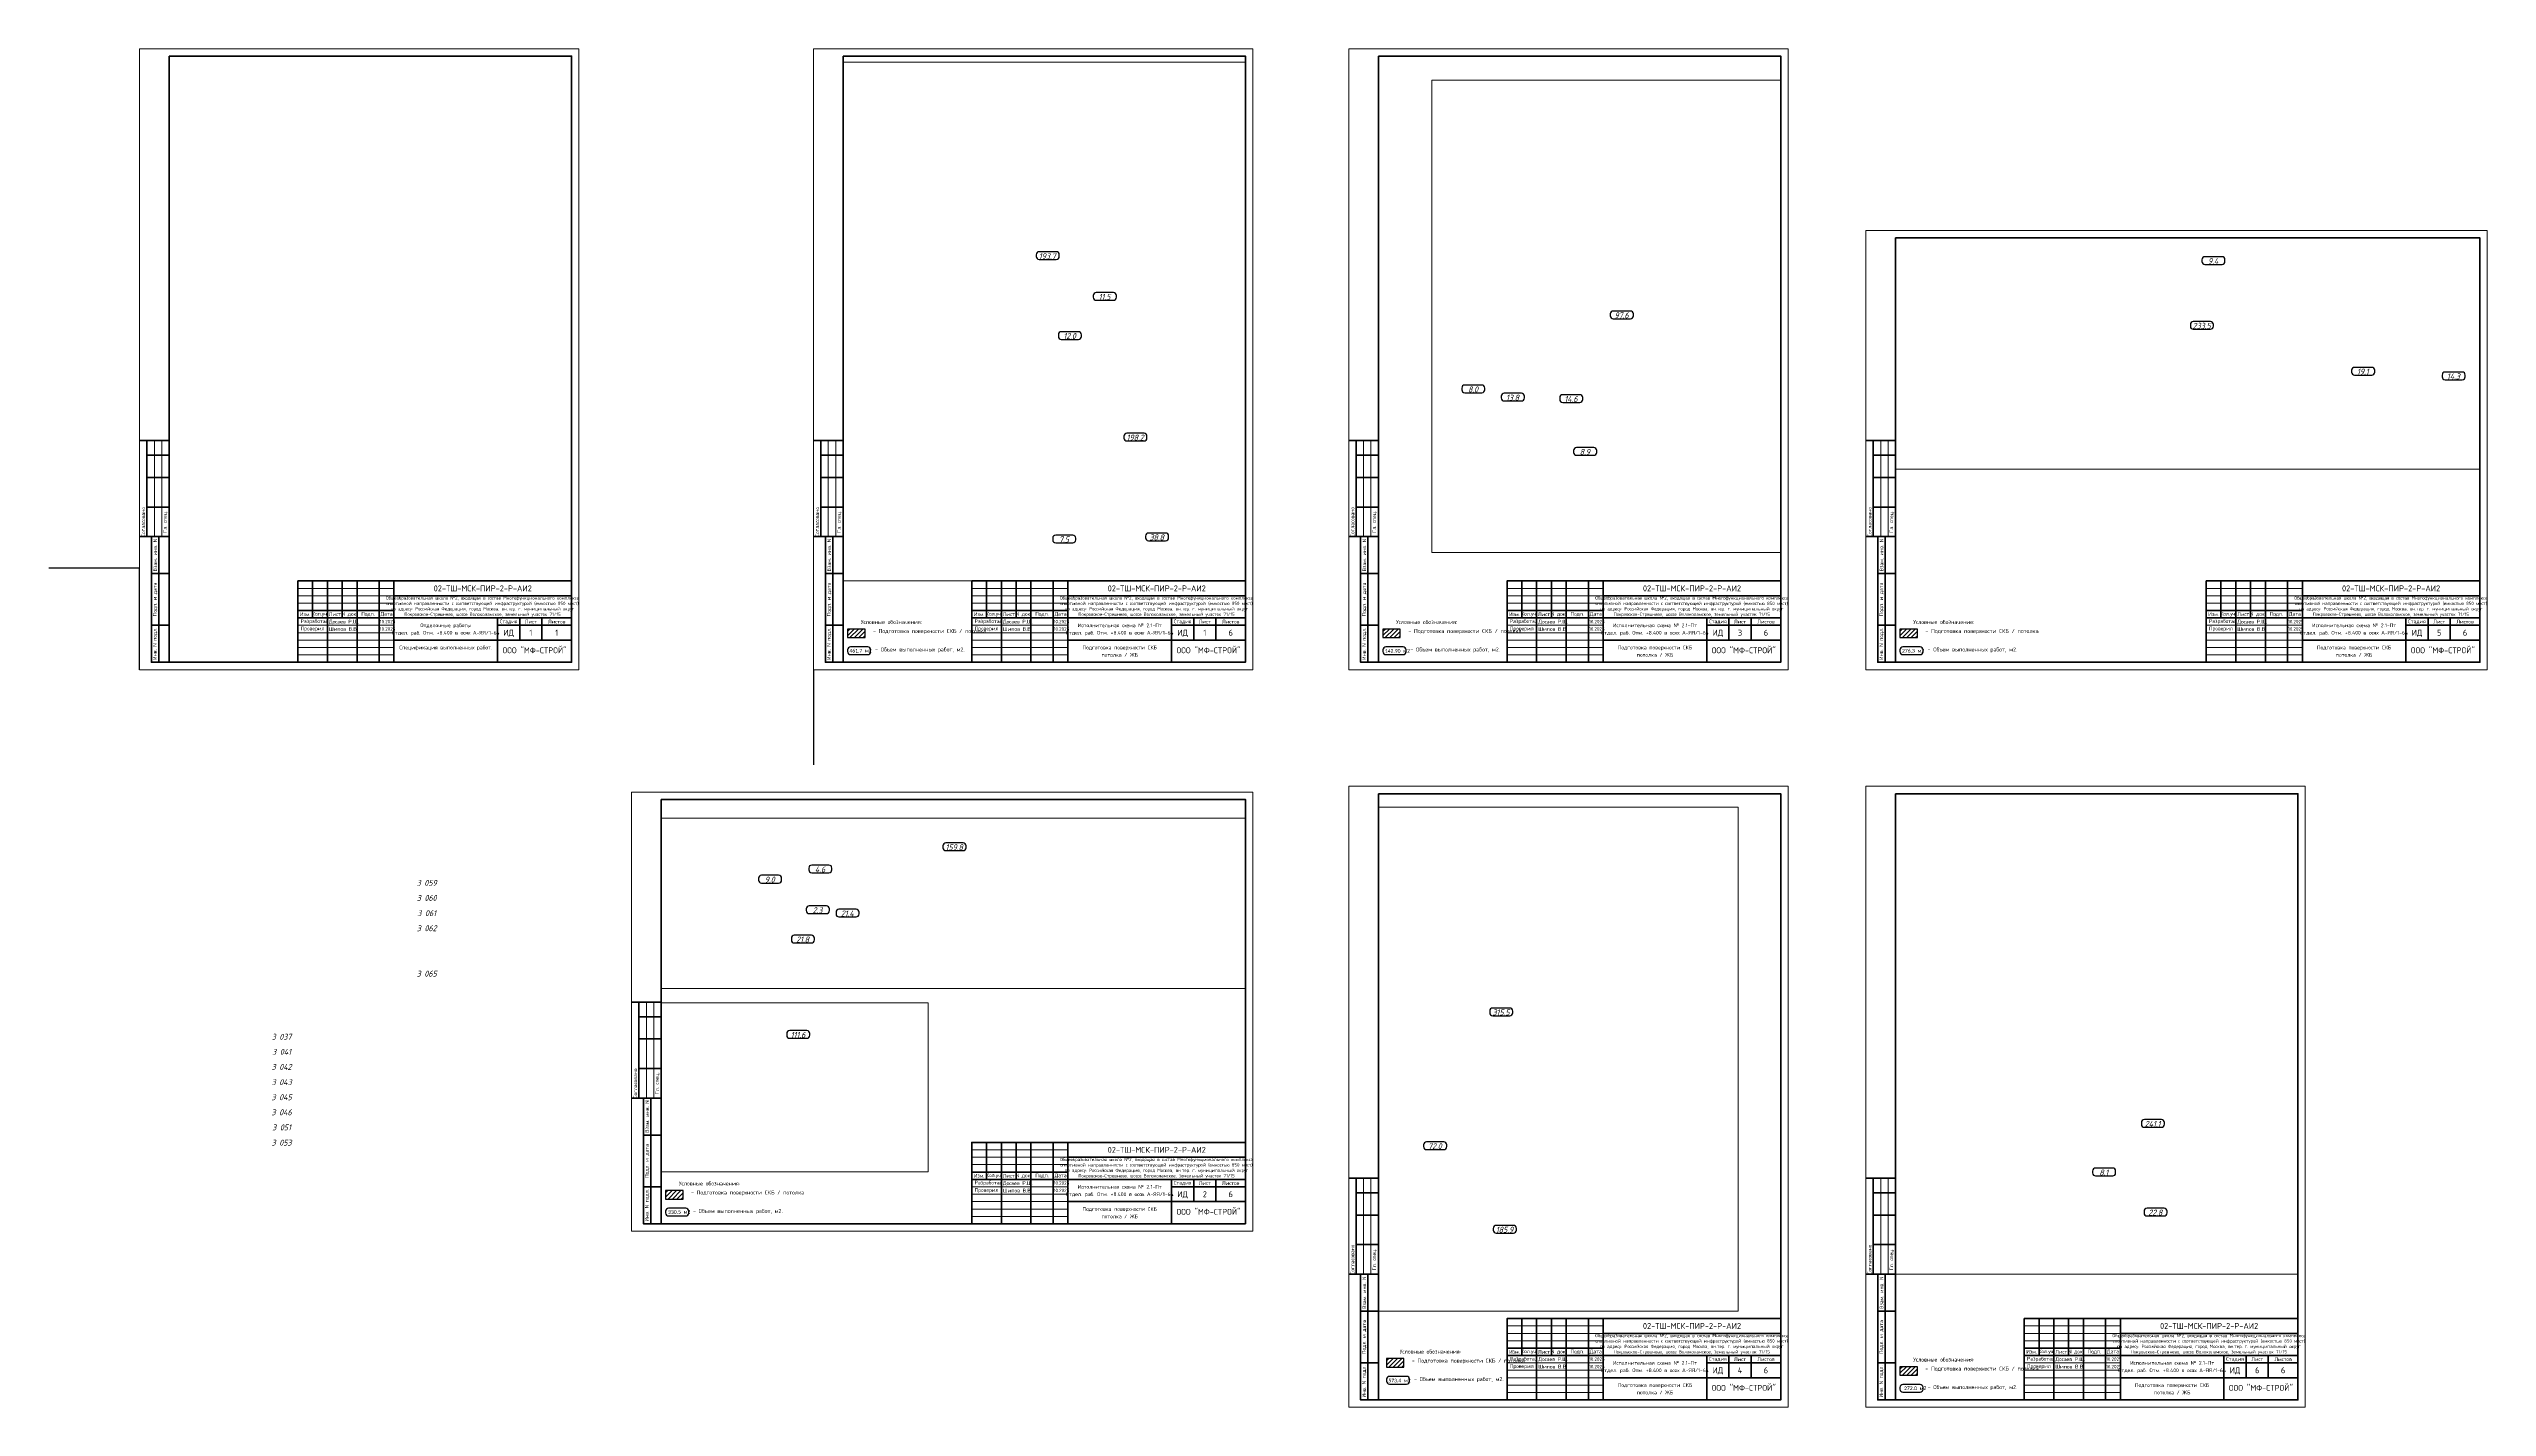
# Paper-space layout '3э' of a CAD drawing. Header units: millimetres. Extents: x -61 to 1587, y 0 to 919.
# The model-space entities are those that its viewports show. They can reach past a viewport. Long polylines and large blocks are cut down to what shows.
import ezdxf
from ezdxf.enums import TextEntityAlignment as Align

# ---------------------------------------------------------------- set-up
doc = ezdxf.new("R2018")
doc.units = ezdxf.units.MM
doc.layers.add('0)ВЭ', color=7, linetype='Continuous', lineweight=15)
doc.layers.add('6.4.1) Окр пт с инж. ПТ2.16', color=3, linetype='Continuous', lineweight=60)
doc.layers.add('Условные обозначения', color=90, linetype='Continuous')
doc.styles.get("Standard").update_dxf_attribs({"font": 'arial.ttf'})
doc.styles.add('СПДС', font='isocpeur.ttf', dxfattribs={"width": 0.9})

# ---------------------------------------------------------------- blocks, each defined once
blk = doc.blocks.new('*U2198')
at = {"lineweight": 0}
blk.add_lwpolyline([(-292, -5), (5, -5), (5, 415), (-292, 415)], close=True, dxfattribs=at)
at = {"color": 0, "linetype": 'Continuous', "lineweight": 50}
blk.add_lwpolyline([(-272, 410), (0, 410), (0, 0), (-272, 0)], close=True, dxfattribs=at)
at = {"lineweight": 35}
for points in [[(-272, 150), (-292, 150)], [(-287, 85), (-287, 150)], [(-272, 140), (-287, 140)], [(-272, 125), (-287, 125)], [(-272, 105), (-287, 105)], [(-272, 85), (-292, 85)], [(-272, 85), (-284, 85), (-284, 0), (-272, 0)], [(-279, 0), (-279, 85)], [(-272, 60), (-284, 60)], [(-175, 55), (-175, 30)], [(-165, 55), (-165, 0)], [(-155, 55), (-155, 30)], [(-145, 55), (-145, 0)], [(-130, 55), (-130, 0)], [(-120, 55), (-120, 0)], [(-185, 35), (-120, 35)], [(-120, 45), (0, 45)], [(-272, 25), (-284, 25)], [(-185, 30), (0, 30)], [(-50, 30), (-50, 0)], [(-50, 25), (0, 25)], [(-35, 30), (-35, 15)], [(-20, 30), (-20, 15)], [(-120, 15), (0, 15)]]:
    blk.add_lwpolyline(points, dxfattribs=at)
at = {"lineweight": 18}
for points in [[(-282, 85), (-282, 150)], [(-277, 85), (-277, 150)], [(-185, 50), (-120, 50)], [(-185, 45), (-120, 45)], [(-185, 40), (-120, 40)], [(-185, 25), (-120, 25)], [(-185, 20), (-120, 20)], [(-185, 15), (-120, 15)], [(-185, 10), (-120, 10)], [(-185, 5), (-120, 5)]]:
    blk.add_lwpolyline(points, dxfattribs=at)
at = {"lineweight": 35}
blk.add_lwpolyline([(-185, 0), (0, 0), (0, 55), (-185, 55)], close=True, dxfattribs=at)
at = {"lineweight": 0}
blk.add_lwpolyline([(0, -5), (5, -5), (5, 0)], dxfattribs=at)
at = {"lineweight": -2, "char_height": 2.5, "attachment_point": 5, "rotation": 90, "style": 'СПДС'}
for s, insert, width in [('Согласовано', (-289.5, 95), 19.991), ('Гл. спец.', (-274.5, 95), 19.991), ('Взам. инв. N', (-281.5, 72.5), 24.991), ('Подл. и дата', (-281.5, 42.5), 34.991), ('Инв. N подл.', (-281.5, 12.5), 24.991)]:
    blk.add_mtext(s, dxfattribs=dict(at, insert=insert, width=width))
at = {"lineweight": -2, "char_height": 2.5, "style": 'СПДС'}
for s, insert, width, attachment_point in [('Изм.', (-180, 32.5), 10, 5), ('Кол.уч.', (-170, 32.5), 10, 5), ('Лист', (-160, 32.5), 10, 5), ('N док.', (-150, 32.5), 10, 5), ('Подп.', (-137.5, 32.5), 15, 5), ('Дата', (-125, 32.5), 10, 5), ('Разработал', (-183.1, 27.5), 17.953, 4), ('Проверил', (-183.1, 22.5), 17.953, 4), ('Стадия', (-42.5, 27.5), 15, 5), ('Лист', (-27.5, 27.5), 15, 5), ('Листов', (-10, 27.5), 20, 5)]:
    blk.add_mtext(s, dxfattribs=dict(at, insert=insert, width=width, attachment_point=attachment_point))
at = {"insert": (-119.3, 44.6), "char_height": 2.2, "attachment_point": 1, "style": 'СПДС'}
blk.add_mtext_dynamic_manual_height_columns('\\pxqc;Общеобразовательная школа №2, входящая в состав Многофункционального комплекса спортивной направленности с соответствующей инфраструктурой (емкостью 850 мест) \\Pпо адресу: Российская Федерация, город Москва, вн.тер. г. муниципальный округ Покровское-Стрешнево, шоссе Волоколамское, земельный участок 71/15', width=118.293, gutter_width=0, heights=[15.2], dxfattribs=at)
at = {"lineweight": 30, "width": 0.9, "flags": 104}
blk.add_attdef('ШАПКА', text='', height=3, dxfattribs=at).set_placement((-135, 281), align=Align.MIDDLE_CENTER)
at = {"style": 'СПДС'}
for tag, height, p in [('ШИФР_ПРОЕКТА', 4, (-60, 50)), ('НАИМЕНОВАНИЕ_ОБЪЕКТА2', 2.5, (-85, 20)), ('НАИМЕНОВАНИЕ_ОБЪЕКТА', 2.5, (-85, 25)), ('СТАДИЯ', 4, (-42.5, 20)), ('ЛИСТ_первый', 4, (-27.5, 20)), ('ЛИСТОВ', 4, (-10, 20)), ('НАИМЕНОВАНИЕ_ЧЕРТЕЖА2', 2.5, (-85, 5)), ('НАИМЕНОВАНИЕ_ЧЕРТЕЖА1', 2.5, (-85, 10)), ('ОРГАНИЗАЦИЯ_РАЗРАБОТЧИК1', 4, (-25, 8.1))]:
    blk.add_attdef(tag, text='', height=height, dxfattribs=at).set_placement(p, align=Align.MIDDLE_CENTER)
for tag, p in [('РАЗРАБОТЧИК', (-164, 27.5)), ('РУК.ГРУППЫ', (-164, 22.5))]:
    blk.add_attdef(tag, text='', height=2.5, dxfattribs=at).set_placement(p, align=Align.MIDDLE_LEFT)
at = {"style": 'СПДС', "width": 0.9}
for p in [(-129.6, 26.4), (-129.6, 21.4)]:
    blk.add_attdef('ДАТА', p, '', height=2.3, dxfattribs=at)
blk = doc.blocks.new('*U2202')
at = {"lineweight": 0}
blk.add_lwpolyline([(-415, -5), (5, -5), (5, 292), (-415, 292)], close=True, dxfattribs=at)
at = {"color": 0, "linetype": 'Continuous', "lineweight": 50}
blk.add_lwpolyline([(-395, 287), (0, 287), (0, 0), (-395, 0)], close=True, dxfattribs=at)
at = {"lineweight": 35}
for points in [[(-395, 150), (-415, 150)], [(-410, 85), (-410, 150)], [(-395, 140), (-410, 140)], [(-395, 125), (-410, 125)], [(-395, 105), (-410, 105)], [(-395, 85), (-415, 85)], [(-395, 85), (-407, 85), (-407, 0), (-395, 0)], [(-402, 0), (-402, 85)], [(-395, 60), (-407, 60)], [(-175, 55), (-175, 30)], [(-165, 55), (-165, 0)], [(-155, 55), (-155, 30)], [(-145, 55), (-145, 0)], [(-130, 55), (-130, 0)], [(-120, 55), (-120, 0)], [(-185, 35), (-120, 35)], [(-120, 45), (0, 45)], [(-395, 25), (-407, 25)], [(-185, 30), (0, 30)], [(-50, 30), (-50, 0)], [(-50, 25), (0, 25)], [(-35, 30), (-35, 15)], [(-20, 30), (-20, 15)], [(-120, 15), (0, 15)]]:
    blk.add_lwpolyline(points, dxfattribs=at)
at = {"lineweight": 18}
for points in [[(-405, 85), (-405, 150)], [(-400, 85), (-400, 150)], [(-185, 50), (-120, 50)], [(-185, 45), (-120, 45)], [(-185, 40), (-120, 40)], [(-185, 25), (-120, 25)], [(-185, 20), (-120, 20)], [(-185, 15), (-120, 15)], [(-185, 10), (-120, 10)], [(-185, 5), (-120, 5)]]:
    blk.add_lwpolyline(points, dxfattribs=at)
at = {"lineweight": 35}
blk.add_lwpolyline([(-185, 0), (0, 0), (0, 55), (-185, 55)], close=True, dxfattribs=at)
at = {"lineweight": 0}
blk.add_lwpolyline([(0, -5), (5, -5), (5, 0)], dxfattribs=at)
at = {"lineweight": -2, "char_height": 2.5, "attachment_point": 5, "rotation": 90, "style": 'СПДС'}
for s, insert, width in [('Согласовано', (-412.5, 95), 19.991), ('Гл. спец.', (-397.5, 95), 19.991), ('Взам. инв. N', (-404.5, 72.5), 24.991), ('Подл. и дата', (-404.5, 42.5), 34.991), ('Инв. N подл.', (-404.5, 12.5), 24.991)]:
    blk.add_mtext(s, dxfattribs=dict(at, insert=insert, width=width))
at = {"lineweight": -2, "char_height": 2.5, "style": 'СПДС'}
for s, insert, width, attachment_point in [('Изм.', (-180, 32.5), 10, 5), ('Кол.уч.', (-170, 32.5), 10, 5), ('Лист', (-160, 32.5), 10, 5), ('N док.', (-150, 32.5), 10, 5), ('Подп.', (-137.5, 32.5), 15, 5), ('Дата', (-125, 32.5), 10, 5), ('Разработал', (-183.1, 27.5), 17.953, 4), ('Проверил', (-183.1, 22.5), 17.953, 4), ('Стадия', (-42.5, 27.5), 15, 5), ('Лист', (-27.5, 27.5), 15, 5), ('Листов', (-10, 27.5), 20, 5)]:
    blk.add_mtext(s, dxfattribs=dict(at, insert=insert, width=width, attachment_point=attachment_point))
at = {"insert": (-119.3, 44.6), "char_height": 2.2, "attachment_point": 1, "style": 'СПДС'}
blk.add_mtext_dynamic_manual_height_columns('\\pxqc;Общеобразовательная школа №2, входящая в состав Многофункционального комплекса спортивной направленности с соответствующей инфраструктурой (емкостью 850 мест) \\Pпо адресу: Российская Федерация, город Москва, вн.тер. г. муниципальный округ Покровское-Стрешнево, шоссе Волоколамское, земельный участок 71/15', width=118.293, gutter_width=0, heights=[15.2], dxfattribs=at)
at = {"lineweight": 30, "width": 0.9, "flags": 104}
blk.add_attdef('ШАПКА', text='', height=3, dxfattribs=at).set_placement((-135, 281), align=Align.MIDDLE_CENTER)
at = {"style": 'СПДС'}
for tag, height, p in [('ШИФР_ПРОЕКТА', 4, (-60, 50)), ('НАИМЕНОВАНИЕ_ОБЪЕКТА2', 2.5, (-85, 20)), ('НАИМЕНОВАНИЕ_ОБЪЕКТА', 2.5, (-85, 25)), ('СТАДИЯ', 4, (-42.5, 20)), ('ЛИСТ_первый', 4, (-27.5, 20)), ('ЛИСТОВ', 4, (-10, 20)), ('НАИМЕНОВАНИЕ_ЧЕРТЕЖА2', 2.5, (-85, 5)), ('НАИМЕНОВАНИЕ_ЧЕРТЕЖА1', 2.5, (-85, 10)), ('ОРГАНИЗАЦИЯ_РАЗРАБОТЧИК1', 4, (-25, 8.1))]:
    blk.add_attdef(tag, text='', height=height, dxfattribs=at).set_placement(p, align=Align.MIDDLE_CENTER)
for tag, p in [('РАЗРАБОТЧИК', (-164, 27.5)), ('РУК.ГРУППЫ', (-164, 22.5))]:
    blk.add_attdef(tag, text='', height=2.5, dxfattribs=at).set_placement(p, align=Align.MIDDLE_LEFT)
at = {"style": 'СПДС', "width": 0.9}
for p in [(-129.6, 26.4), (-129.6, 21.4)]:
    blk.add_attdef('ДАТА', p, '', height=2.3, dxfattribs=at)

msp = doc.modelspace()

# ---------------------------------------------------------------- hatches: boundary and pattern name
at = {"layer": '6.4.1) Окр пт с инж. ПТ2.16'}
h = msp.add_hatch(dxfattribs=at)
h.set_pattern_fill('ANSI31', color=256, scale=111)
h.paths.add_polyline_path([(312126.7074, -19332.4142), (312195.7074, -19332.4142), (312195.7074, -19338.4142), (312126.7074, -19338.4142)], flags=17)

psp = doc.layouts.new('3э')

# ---------------------------------------------------------------- hatches: boundary and pattern name
h = psp.add_hatch()
h.set_pattern_fill('ANSI31', color=5, scale=0.655551)
h.set_pattern_definition([(45, (-436.9129, 265.7291), (-1.471754, 1.471754), [])])
h.paths.add_polyline_path([(478.6, 526.3), (478.6, 520.6), (490.4, 520.6), (490.4, 526.3)])
h = psp.add_hatch()
h.set_pattern_fill('ANSI31', color=5, scale=0.655551)
h.set_pattern_definition([(45, (-75.035, 265.7291), (-1.471754, 1.471754), [])])
h.paths.add_polyline_path([(840.5, 526.3), (840.5, 520.6), (852.2, 520.6), (852.2, 526.3)])
h = psp.add_hatch()
h.set_pattern_fill('ANSI31', color=5, scale=0.655551)
h.set_pattern_definition([(45, (274.5055, 265.7291), (-1.471754, 1.471754), [])])
h.paths.add_polyline_path([(1190, 526.3), (1190, 520.6), (1201.8, 520.6), (1201.8, 526.3)])
h = psp.add_hatch()
h.set_pattern_fill('ANSI31', color=5, scale=0.655551)
h.set_pattern_definition([(45, (-559.9129, -114.0527), (-1.471754, 1.471754), [])])
h.paths.add_polyline_path([(355.6, 146.6), (355.6, 140.8), (367.4, 140.8), (367.4, 146.6)])
h = psp.add_hatch()
h.set_pattern_fill('ANSI31', color=5, scale=0.655551)
h.set_pattern_definition([(45, (-72.5985, -227.7496), (-1.471754, 1.471754), [])])
h.paths.add_polyline_path([(842.9, 32.9), (842.9, 27.1), (854.7, 27.1), (854.7, 32.9)])
h = psp.add_hatch()
h.set_pattern_fill('ANSI31', color=5, scale=0.655551)
h.set_pattern_definition([(45, (274.5055, -233.1808), (-1.471754, 1.471754), [])])
h.paths.add_polyline_path([(1190, 27.4), (1190, 21.7), (1201.8, 21.7), (1201.8, 27.4)])

# ---------------------------------------------------------------- linework, layer by layer
at = {"color": 1, "lineweight": 30}
for points in [[(608.1, 776.4), (619.7, 776.4, 0.414214), (621.7, 778.4), (621.7, 779.6, 0.414214), (619.7, 781.6), (608.1, 781.6, 0.414214), (606.1, 779.6), (606.1, 778.4, 0.414214)], [(1396.1, 773), (1407.7, 773, 0.414214), (1409.7, 775), (1409.7, 776.2, 0.414214), (1407.7, 778.2), (1396.1, 778.2, 0.414214), (1394.1, 776.2), (1394.1, 775, 0.414214)], [(646.7, 748.8), (658.3, 748.8, 0.414214), (660.3, 750.8), (660.3, 752, 0.414214), (658.3, 754), (646.7, 754, 0.414214), (644.7, 752), (644.7, 750.8, 0.414214)], [(623.1, 722.3), (634.7, 722.3, 0.414214), (636.7, 724.3), (636.7, 725.5, 0.414214), (634.7, 727.5), (623.1, 727.5, 0.414214), (621.1, 725.5), (621.1, 724.3, 0.414214)], [(996.2, 736.3), (1007.8, 736.3, 0.414214), (1009.8, 738.3), (1009.8, 739.5, 0.414214), (1007.8, 741.5), (996.2, 741.5, 0.414214), (994.2, 739.5), (994.2, 738.3, 0.414214)], [(1388.3, 729.2), (1399.9, 729.2, 0.414214), (1401.9, 731.2), (1401.9, 732.4, 0.414214), (1399.9, 734.4), (1388.3, 734.4, 0.414214), (1386.3, 732.4), (1386.3, 731.2, 0.414214)], [(1497.3, 698.2), (1508.9, 698.2, 0.414214), (1510.9, 700.2), (1510.9, 701.4, 0.414214), (1508.9, 703.4), (1497.3, 703.4, 0.414214), (1495.3, 701.4), (1495.3, 700.2, 0.414214)], [(1558.5, 695), (1570.1, 695, 0.414214), (1572.1, 697), (1572.1, 698.2, 0.414214), (1570.1, 700.2), (1558.5, 700.2, 0.414214), (1556.5, 698.2), (1556.5, 697, 0.414214)], [(895.8, 686.2), (907.4, 686.2, 0.414214), (909.4, 688.2), (909.4, 689.4, 0.414214), (907.4, 691.4), (895.8, 691.4, 0.414214), (893.8, 689.4), (893.8, 688.2, 0.414214)], [(922.5, 680.7), (934.1, 680.7, 0.414214), (936.1, 682.7), (936.1, 683.9, 0.414214), (934.1, 685.9), (922.5, 685.9, 0.414214), (920.5, 683.9), (920.5, 682.7, 0.414214)], [(962, 679.7), (973.6, 679.7, 0.414214), (975.6, 681.7), (975.6, 682.9, 0.414214), (973.6, 684.9), (962, 684.9, 0.414214), (960, 682.9), (960, 681.7, 0.414214)], [(667.4, 653.6), (679, 653.6, 0.414214), (681, 655.6), (681, 656.8, 0.414214), (679, 658.8), (667.4, 658.8, 0.414214), (665.4, 656.8), (665.4, 655.6, 0.414214)], [(971.4, 643.9), (983, 643.9, 0.414214), (985, 645.9), (985, 647.1, 0.414214), (983, 649.1), (971.4, 649.1, 0.414214), (969.4, 647.1), (969.4, 645.9, 0.414214)], [(619.3, 584.7), (630.9, 584.7, 0.414214), (632.9, 586.7), (632.9, 587.9, 0.414214), (630.9, 589.9), (619.3, 589.9, 0.414214), (617.3, 587.9), (617.3, 586.7, 0.414214)], [(682, 586.1), (693.6, 586.1, 0.414214), (695.6, 588.1), (695.6, 589.3, 0.414214), (693.6, 591.3), (682, 591.3, 0.414214), (680, 589.3), (680, 588.1, 0.414214)], [(480.6, 509.1), (492.2, 509.1, 0.414214), (494.2, 511.1), (494.2, 512.3, 0.414214), (492.2, 514.3), (480.6, 514.3, 0.414214), (478.6, 512.3), (478.6, 511.1, 0.414214)], [(842.5, 509.1), (854.1, 509.1, 0.414214), (856.1, 511.1), (856.1, 512.3, 0.414214), (854.1, 514.3), (842.5, 514.3, 0.414214), (840.5, 512.3), (840.5, 511.1, 0.414214)], [(1192, 509.1), (1203.6, 509.1, 0.414214), (1205.6, 511.1), (1205.6, 512.3, 0.414214), (1203.6, 514.3), (1192, 514.3, 0.414214), (1190, 512.3), (1190, 511.1, 0.414214)], [(545.1, 376.5), (556.7, 376.5, 0.414214), (558.7, 378.5), (558.7, 379.7, 0.414214), (556.7, 381.7), (545.1, 381.7, 0.414214), (543.1, 379.7), (543.1, 378.5, 0.414214)], [(454.4, 361.5), (466, 361.5, 0.414214), (468, 363.5), (468, 364.7, 0.414214), (466, 366.7), (454.4, 366.7, 0.414214), (452.4, 364.7), (452.4, 363.5, 0.414214)], [(420.4, 354.6), (432, 354.6, 0.414214), (434, 356.6), (434, 357.8, 0.414214), (432, 359.8), (420.4, 359.8, 0.414214), (418.4, 357.8), (418.4, 356.6, 0.414214)], [(452.7, 333.9), (464.3, 333.9, 0.414214), (466.3, 335.9), (466.3, 337.1, 0.414214), (464.3, 339.1), (452.7, 339.1, 0.414214), (450.7, 337.1), (450.7, 335.9, 0.414214)], [(472.8, 331.7), (484.4, 331.7, 0.414214), (486.4, 333.7), (486.4, 334.9, 0.414214), (484.4, 336.9), (472.8, 336.9, 0.414214), (470.8, 334.9), (470.8, 333.7, 0.414214)], [(442.6, 314.1), (454.2, 314.1, 0.414214), (456.2, 316.1), (456.2, 317.3, 0.414214), (454.2, 319.3), (442.6, 319.3, 0.414214), (440.6, 317.3), (440.6, 316.1, 0.414214)], [(914.7, 264.8), (926.3, 264.8, 0.414214), (928.3, 266.8), (928.3, 268, 0.414214), (926.3, 270), (914.7, 270, 0.414214), (912.7, 268), (912.7, 266.8, 0.414214)], [(439.5, 249.6), (451.1, 249.6, 0.414214), (453.1, 251.6), (453.1, 252.8, 0.414214), (451.1, 254.8), (439.5, 254.8, 0.414214), (437.5, 252.8), (437.5, 251.6, 0.414214)], [(1355.2, 189.4), (1366.8, 189.4, 0.414214), (1368.8, 191.4), (1368.8, 192.6, 0.414214), (1366.8, 194.6), (1355.2, 194.6, 0.414214), (1353.2, 192.6), (1353.2, 191.4, 0.414214)], [(870, 174.3), (881.6, 174.3, 0.414214), (883.6, 176.3), (883.6, 177.5, 0.414214), (881.6, 179.5), (870, 179.5, 0.414214), (868, 177.5), (868, 176.3, 0.414214)], [(1322.2, 156.5), (1333.8, 156.5, 0.414214), (1335.8, 158.5), (1335.8, 159.8, 0.414214), (1333.8, 161.8), (1322.2, 161.8, 0.414214), (1320.2, 159.8), (1320.2, 158.5, 0.414214)], [(357.6, 129.4), (369.2, 129.4, 0.414214), (371.2, 131.4), (371.2, 132.6, 0.414214), (369.2, 134.6), (357.6, 134.6, 0.414214), (355.6, 132.6), (355.6, 131.4, 0.414214)], [(1357, 129.4), (1368.6, 129.4, 0.414214), (1370.6, 131.4), (1370.6, 132.6, 0.414214), (1368.6, 134.6), (1357, 134.6, 0.414214), (1355, 132.6), (1355, 131.4, 0.414214)], [(917.1, 117.8), (928.7, 117.8, 0.414214), (930.7, 119.8), (930.7, 121, 0.414214), (928.7, 123), (917.1, 123, 0.414214), (915.1, 121), (915.1, 119.8, 0.414214)], [(844.9, 15.7), (856.5, 15.7, 0.414214), (858.5, 17.7), (858.5, 18.9, 0.414214), (856.5, 20.9), (844.9, 20.9, 0.414214), (842.9, 18.9), (842.9, 17.7, 0.414214)], [(1192, 10.2), (1203.6, 10.2, 0.414214), (1205.6, 12.2), (1205.6, 13.4, 0.414214), (1203.6, 15.4), (1192, 15.4, 0.414214), (1190, 13.4), (1190, 12.2, 0.414214)]]:
    psp.add_lwpolyline(points, format="xyb", close=True, dxfattribs=at)
for points in [[(0, 498.9), (0, 567.5), (-61.4, 567.5)], [(455.6, 498.9), (455.6, 434.6)]]:
    psp.add_lwpolyline(points)
at = {"layer": 'Условные обозначения', "color": 18, "true_color": 0x000000}
for points in [[(478.6, 520.6), (490.4, 520.6), (490.4, 526.3), (478.6, 526.3)], [(840.5, 520.6), (852.2, 520.6), (852.2, 526.3), (840.5, 526.3)], [(1190, 520.6), (1201.8, 520.6), (1201.8, 526.3), (1190, 526.3)], [(355.6, 140.8), (367.4, 140.8), (367.4, 146.6), (355.6, 146.6)], [(842.9, 27.1), (854.7, 27.1), (854.7, 32.9), (842.9, 32.9)], [(1190, 21.7), (1201.8, 21.7), (1201.8, 27.4), (1190, 27.4)]]:
    psp.add_lwpolyline(points, close=True, dxfattribs=at)

# ---------------------------------------------------------------- block references
ref = psp.add_blockref('*U2198', (292, 503.9))
ref.add_attrib('СТАДИЯ', 'ИД', dxfattribs={"height": 4, "style": 'СПДС'}).set_placement((249.5, 523.9), align=Align.MIDDLE_CENTER)
ref.add_attrib('ЛИСТ_первый', '1', dxfattribs={"height": 4, "style": 'СПДС'}).set_placement((264.5, 523.9), align=Align.MIDDLE_CENTER)
ref.add_attrib('ЛИСТОВ', '1', dxfattribs={"height": 4, "style": 'СПДС'}).set_placement((282, 523.9), align=Align.MIDDLE_CENTER)
ref.add_attrib('ШИФР_ПРОЕКТА', '02-ТШ-МСК-ПИР-2-Р-АИ2', dxfattribs={"height": 4, "style": 'СПДС'}).set_placement((232, 553.9), align=Align.MIDDLE_CENTER)
ref.add_attrib('НАИМЕНОВАНИЕ_ОБЪЕКТА', 'Отделочные работы', dxfattribs={"height": 2.5, "style": 'СПДС'}).set_placement((207, 528.9), align=Align.MIDDLE_CENTER)
ref.add_attrib('НАИМЕНОВАНИЕ_ОБЪЕКТА2', 'Отдел. раб. Отм. +8.400 в осях А-ЯЯ/1-64', dxfattribs={"height": 2.5, "style": 'СПДС'}).set_placement((207, 523.9), align=Align.MIDDLE_CENTER)
ref.add_attrib('НАИМЕНОВАНИЕ_ЧЕРТЕЖА1', 'Спецификация выполненных работ.', dxfattribs={"height": 2.5, "style": 'СПДС'}).set_placement((207, 513.9), align=Align.MIDDLE_CENTER)
ref.add_attrib('ОРГАНИЗАЦИЯ_РАЗРАБОТЧИК1', 'ООО "МФ-СТРОЙ"', dxfattribs={"height": 4, "style": 'СПДС'}).set_placement((267, 512), align=Align.MIDDLE_CENTER)
ref.add_attrib('РАЗРАБОТЧИК', 'Досаев Р.Ш.', dxfattribs={"height": 2.5, "style": 'СПДС'}).set_placement((128, 531.4), align=Align.MIDDLE_LEFT)
ref.add_attrib('РУК.ГРУППЫ', 'Шипов В.В.', dxfattribs={"height": 2.5, "style": 'СПДС'}).set_placement((128, 526.4), align=Align.MIDDLE_LEFT)
ref.add_attrib('ДАТА', '10.2025', (162.4, 530.3), dxfattribs={"height": 2.3, "style": 'СПДС', "width": 0.9})
ref.add_attrib('ДАТА', '10.2025', (162.4, 525.3), dxfattribs={"height": 2.3, "style": 'СПДС', "width": 0.9})
lines = psp.add_mtext('\\W0.9000;', dxfattribs={"insert": (228.6, 779.1), "char_height": 68.8, "attachment_point": 1})
ref.add_attrib('ШАПКА', '', (228.6, 779.1), dxfattribs={"flags": 104}).embed_mtext(lines)
ref = psp.add_blockref('*U2198', (747.6, 503.9))
ref.add_attrib('СТАДИЯ', 'ИД', dxfattribs={"height": 4, "style": 'СПДС'}).set_placement((705.1, 523.9), align=Align.MIDDLE_CENTER)
ref.add_attrib('ЛИСТ_первый', '1', dxfattribs={"height": 4, "style": 'СПДС'}).set_placement((720.1, 523.9), align=Align.MIDDLE_CENTER)
ref.add_attrib('ЛИСТОВ', '6', dxfattribs={"height": 4, "style": 'СПДС'}).set_placement((737.6, 523.9), align=Align.MIDDLE_CENTER)
ref.add_attrib('ШИФР_ПРОЕКТА', '02-ТШ-МСК-ПИР-2-Р-АИ2', dxfattribs={"height": 4, "style": 'СПДС'}).set_placement((687.6, 553.9), align=Align.MIDDLE_CENTER)
ref.add_attrib('НАИМЕНОВАНИЕ_ОБЪЕКТА', 'Исполнительная схема № 2.1-Пт', dxfattribs={"height": 2.5, "style": 'СПДС'}).set_placement((662.6, 528.9), align=Align.MIDDLE_CENTER)
ref.add_attrib('НАИМЕНОВАНИЕ_ОБЪЕКТА2', 'Отдел. раб. Отм. +8.400 в осях А-ЯЯ/1-64', dxfattribs={"height": 2.5, "style": 'СПДС'}).set_placement((662.6, 523.9), align=Align.MIDDLE_CENTER)
ref.add_attrib('НАИМЕНОВАНИЕ_ЧЕРТЕЖА1', 'Подготовка поверхности СКБ', dxfattribs={"height": 2.5, "style": 'СПДС'}).set_placement((662.6, 513.9), align=Align.MIDDLE_CENTER)
ref.add_attrib('НАИМЕНОВАНИЕ_ЧЕРТЕЖА2', 'потолка / ЖБ', dxfattribs={"height": 2.5, "style": 'СПДС'}).set_placement((662.6, 508.9), align=Align.MIDDLE_CENTER)
ref.add_attrib('ОРГАНИЗАЦИЯ_РАЗРАБОТЧИК1', 'ООО "МФ-СТРОЙ"', dxfattribs={"height": 4, "style": 'СПДС'}).set_placement((722.6, 512), align=Align.MIDDLE_CENTER)
ref.add_attrib('РАЗРАБОТЧИК', 'Досаев Р.Ш.', dxfattribs={"height": 2.5, "style": 'СПДС'}).set_placement((583.6, 531.4), align=Align.MIDDLE_LEFT)
ref.add_attrib('РУК.ГРУППЫ', 'Шипов В.В.', dxfattribs={"height": 2.5, "style": 'СПДС'}).set_placement((583.6, 526.4), align=Align.MIDDLE_LEFT)
ref.add_attrib('ДАТА', '10.2025', (617.9, 530.3), dxfattribs={"height": 2.3, "style": 'СПДС', "width": 0.9})
ref.add_attrib('ДАТА', '10.2025', (617.9, 525.3), dxfattribs={"height": 2.3, "style": 'СПДС', "width": 0.9})
lines = psp.add_mtext('\\W0.9000;', dxfattribs={"insert": (684.2, 779.1), "char_height": 68.8, "attachment_point": 1})
ref.add_attrib('ШАПКА', '', (684.2, 779.1), dxfattribs={"flags": 104}).embed_mtext(lines)
ref = psp.add_blockref('*U2198', (1109.4, 503.9))
ref.add_attrib('СТАДИЯ', 'ИД', dxfattribs={"height": 4, "style": 'СПДС'}).set_placement((1066.9, 523.9), align=Align.MIDDLE_CENTER)
ref.add_attrib('ЛИСТ_первый', '3', dxfattribs={"height": 4, "style": 'СПДС'}).set_placement((1081.9, 523.9), align=Align.MIDDLE_CENTER)
ref.add_attrib('ЛИСТОВ', '6', dxfattribs={"height": 4, "style": 'СПДС'}).set_placement((1099.4, 523.9), align=Align.MIDDLE_CENTER)
ref.add_attrib('ШИФР_ПРОЕКТА', '02-ТШ-МСК-ПИР-2-Р-АИ2', dxfattribs={"height": 4, "style": 'СПДС'}).set_placement((1049.4, 553.9), align=Align.MIDDLE_CENTER)
ref.add_attrib('НАИМЕНОВАНИЕ_ОБЪЕКТА', 'Исполнительная схема № 2.1-Пт', dxfattribs={"height": 2.5, "style": 'СПДС'}).set_placement((1024.4, 528.9), align=Align.MIDDLE_CENTER)
ref.add_attrib('НАИМЕНОВАНИЕ_ОБЪЕКТА2', 'Отдел. раб. Отм. +8.400 в осях А-ЯЯ/1-64', dxfattribs={"height": 2.5, "style": 'СПДС'}).set_placement((1024.4, 523.9), align=Align.MIDDLE_CENTER)
ref.add_attrib('НАИМЕНОВАНИЕ_ЧЕРТЕЖА1', 'Подготовка поверхности СКБ', dxfattribs={"height": 2.5, "style": 'СПДС'}).set_placement((1024.4, 513.9), align=Align.MIDDLE_CENTER)
ref.add_attrib('НАИМЕНОВАНИЕ_ЧЕРТЕЖА2', 'потолка / ЖБ', dxfattribs={"height": 2.5, "style": 'СПДС'}).set_placement((1024.4, 508.9), align=Align.MIDDLE_CENTER)
ref.add_attrib('ОРГАНИЗАЦИЯ_РАЗРАБОТЧИК1', 'ООО "МФ-СТРОЙ"', dxfattribs={"height": 4, "style": 'СПДС'}).set_placement((1084.4, 512), align=Align.MIDDLE_CENTER)
ref.add_attrib('РАЗРАБОТЧИК', 'Досаев Р.Ш.', dxfattribs={"height": 2.5, "style": 'СПДС'}).set_placement((945.5, 531.4), align=Align.MIDDLE_LEFT)
ref.add_attrib('РУК.ГРУППЫ', 'Шипов В.В.', dxfattribs={"height": 2.5, "style": 'СПДС'}).set_placement((945.5, 526.4), align=Align.MIDDLE_LEFT)
ref.add_attrib('ДАТА', '10.2025', (979.8, 530.3), dxfattribs={"height": 2.3, "style": 'СПДС', "width": 0.9})
ref.add_attrib('ДАТА', '10.2025', (979.8, 525.3), dxfattribs={"height": 2.3, "style": 'СПДС', "width": 0.9})
lines = psp.add_mtext('\\W0.9000;', dxfattribs={"insert": (1046, 779.1), "char_height": 68.8, "attachment_point": 1})
ref.add_attrib('ШАПКА', '', (1046, 779.1), dxfattribs={"flags": 104}).embed_mtext(lines)
ref = psp.add_blockref('*U2202', (1582, 503.9))
ref.add_attrib('СТАДИЯ', 'ИД', dxfattribs={"height": 4, "style": 'СПДС'}).set_placement((1539.5, 523.9), align=Align.MIDDLE_CENTER)
ref.add_attrib('ЛИСТ_первый', '5', dxfattribs={"height": 4, "style": 'СПДС'}).set_placement((1554.5, 523.9), align=Align.MIDDLE_CENTER)
ref.add_attrib('ЛИСТОВ', '6', dxfattribs={"height": 4, "style": 'СПДС'}).set_placement((1572, 523.9), align=Align.MIDDLE_CENTER)
ref.add_attrib('ШИФР_ПРОЕКТА', '02-ТШ-МСК-ПИР-2-Р-АИ2', dxfattribs={"height": 4, "style": 'СПДС'}).set_placement((1522, 553.9), align=Align.MIDDLE_CENTER)
ref.add_attrib('НАИМЕНОВАНИЕ_ОБЪЕКТА', 'Исполнительная схема № 2.1-Пт', dxfattribs={"height": 2.5, "style": 'СПДС'}).set_placement((1497, 528.9), align=Align.MIDDLE_CENTER)
ref.add_attrib('НАИМЕНОВАНИЕ_ОБЪЕКТА2', 'Отдел. раб. Отм. +8.400 в осях А-ЯЯ/1-64', dxfattribs={"height": 2.5, "style": 'СПДС'}).set_placement((1497, 523.9), align=Align.MIDDLE_CENTER)
ref.add_attrib('НАИМЕНОВАНИЕ_ЧЕРТЕЖА1', 'Подготовка поверхности СКБ', dxfattribs={"height": 2.5, "style": 'СПДС'}).set_placement((1497, 513.9), align=Align.MIDDLE_CENTER)
ref.add_attrib('НАИМЕНОВАНИЕ_ЧЕРТЕЖА2', 'потолка / ЖБ', dxfattribs={"height": 2.5, "style": 'СПДС'}).set_placement((1497, 508.9), align=Align.MIDDLE_CENTER)
ref.add_attrib('ОРГАНИЗАЦИЯ_РАЗРАБОТЧИК1', 'ООО "МФ-СТРОЙ"', dxfattribs={"height": 4, "style": 'СПДС'}).set_placement((1557, 512), align=Align.MIDDLE_CENTER)
ref.add_attrib('РАЗРАБОТЧИК', 'Досаев Р.Ш.', dxfattribs={"height": 2.5, "style": 'СПДС'}).set_placement((1418, 531.4), align=Align.MIDDLE_LEFT)
ref.add_attrib('РУК.ГРУППЫ', 'Шипов В.В.', dxfattribs={"height": 2.5, "style": 'СПДС'}).set_placement((1418, 526.4), align=Align.MIDDLE_LEFT)
ref.add_attrib('ДАТА', '10.2025', (1452.3, 530.3), dxfattribs={"height": 2.3, "style": 'СПДС', "width": 0.9})
ref.add_attrib('ДАТА', '10.2025', (1452.3, 525.3), dxfattribs={"height": 2.3, "style": 'СПДС', "width": 0.9})
lines = psp.add_mtext('\\W0.9000;', dxfattribs={"insert": (1518.6, 779.1), "char_height": 68.8, "attachment_point": 1})
ref.add_attrib('ШАПКА', '', (1518.6, 779.1), dxfattribs={"flags": 104}).embed_mtext(lines)
ref = psp.add_blockref('*U2202', (747.6, 124.1))
ref.add_attrib('СТАДИЯ', 'ИД', dxfattribs={"height": 4, "style": 'СПДС'}).set_placement((705.1, 144.1), align=Align.MIDDLE_CENTER)
ref.add_attrib('ЛИСТ_первый', '2', dxfattribs={"height": 4, "style": 'СПДС'}).set_placement((720.1, 144.1), align=Align.MIDDLE_CENTER)
ref.add_attrib('ЛИСТОВ', '6', dxfattribs={"height": 4, "style": 'СПДС'}).set_placement((737.6, 144.1), align=Align.MIDDLE_CENTER)
ref.add_attrib('ШИФР_ПРОЕКТА', '02-ТШ-МСК-ПИР-2-Р-АИ2', dxfattribs={"height": 4, "style": 'СПДС'}).set_placement((687.6, 174.1), align=Align.MIDDLE_CENTER)
ref.add_attrib('НАИМЕНОВАНИЕ_ОБЪЕКТА', 'Исполнительная схема № 2.1-Пт', dxfattribs={"height": 2.5, "style": 'СПДС'}).set_placement((662.6, 149.1), align=Align.MIDDLE_CENTER)
ref.add_attrib('НАИМЕНОВАНИЕ_ОБЪЕКТА2', 'Отдел. раб. Отм. +8.400 в осях А-ЯЯ/1-64', dxfattribs={"height": 2.5, "style": 'СПДС'}).set_placement((662.6, 144.1), align=Align.MIDDLE_CENTER)
ref.add_attrib('НАИМЕНОВАНИЕ_ЧЕРТЕЖА1', 'Подготовка поверхности СКБ', dxfattribs={"height": 2.5, "style": 'СПДС'}).set_placement((662.6, 134.1), align=Align.MIDDLE_CENTER)
ref.add_attrib('НАИМЕНОВАНИЕ_ЧЕРТЕЖА2', 'потолка / ЖБ', dxfattribs={"height": 2.5, "style": 'СПДС'}).set_placement((662.6, 129.1), align=Align.MIDDLE_CENTER)
ref.add_attrib('ОРГАНИЗАЦИЯ_РАЗРАБОТЧИК1', 'ООО "МФ-СТРОЙ"', dxfattribs={"height": 4, "style": 'СПДС'}).set_placement((722.6, 132.2), align=Align.MIDDLE_CENTER)
ref.add_attrib('РАЗРАБОТЧИК', 'Досаев Р.Ш.', dxfattribs={"height": 2.5, "style": 'СПДС'}).set_placement((583.6, 151.6), align=Align.MIDDLE_LEFT)
ref.add_attrib('РУК.ГРУППЫ', 'Шипов В.В.', dxfattribs={"height": 2.5, "style": 'СПДС'}).set_placement((583.6, 146.6), align=Align.MIDDLE_LEFT)
ref.add_attrib('ДАТА', '10.2025', (617.9, 150.5), dxfattribs={"height": 2.3, "style": 'СПДС', "width": 0.9})
ref.add_attrib('ДАТА', '10.2025', (617.9, 145.5), dxfattribs={"height": 2.3, "style": 'СПДС', "width": 0.9})
lines = psp.add_mtext('\\W0.9000;', dxfattribs={"insert": (684.2, 399.3), "char_height": 68.8, "attachment_point": 1})
ref.add_attrib('ШАПКА', '', (684.2, 399.3), dxfattribs={"flags": 104}).embed_mtext(lines)
ref = psp.add_blockref('*U2198', (1109.4, 5))
ref.add_attrib('СТАДИЯ', 'ИД', dxfattribs={"height": 4, "style": 'СПДС'}).set_placement((1066.9, 25), align=Align.MIDDLE_CENTER)
ref.add_attrib('ЛИСТ_первый', '4', dxfattribs={"height": 4, "style": 'СПДС'}).set_placement((1081.9, 25), align=Align.MIDDLE_CENTER)
ref.add_attrib('ЛИСТОВ', '6', dxfattribs={"height": 4, "style": 'СПДС'}).set_placement((1099.4, 25), align=Align.MIDDLE_CENTER)
ref.add_attrib('ШИФР_ПРОЕКТА', '02-ТШ-МСК-ПИР-2-Р-АИ2', dxfattribs={"height": 4, "style": 'СПДС'}).set_placement((1049.4, 55), align=Align.MIDDLE_CENTER)
ref.add_attrib('НАИМЕНОВАНИЕ_ОБЪЕКТА', 'Исполнительная схема № 2.1-Пт', dxfattribs={"height": 2.5, "style": 'СПДС'}).set_placement((1024.4, 30), align=Align.MIDDLE_CENTER)
ref.add_attrib('НАИМЕНОВАНИЕ_ОБЪЕКТА2', 'Отдел. раб. Отм. +8.400 в осях А-ЯЯ/1-64', dxfattribs={"height": 2.5, "style": 'СПДС'}).set_placement((1024.4, 25), align=Align.MIDDLE_CENTER)
ref.add_attrib('НАИМЕНОВАНИЕ_ЧЕРТЕЖА1', 'Подготовка поверхности СКБ', dxfattribs={"height": 2.5, "style": 'СПДС'}).set_placement((1024.4, 15), align=Align.MIDDLE_CENTER)
ref.add_attrib('НАИМЕНОВАНИЕ_ЧЕРТЕЖА2', 'потолка / ЖБ', dxfattribs={"height": 2.5, "style": 'СПДС'}).set_placement((1024.4, 10), align=Align.MIDDLE_CENTER)
ref.add_attrib('ОРГАНИЗАЦИЯ_РАЗРАБОТЧИК1', 'ООО "МФ-СТРОЙ"', dxfattribs={"height": 4, "style": 'СПДС'}).set_placement((1084.4, 13.1), align=Align.MIDDLE_CENTER)
ref.add_attrib('РАЗРАБОТЧИК', 'Досаев Р.Ш.', dxfattribs={"height": 2.5, "style": 'СПДС'}).set_placement((945.5, 32.5), align=Align.MIDDLE_LEFT)
ref.add_attrib('РУК.ГРУППЫ', 'Шипов В.В.', dxfattribs={"height": 2.5, "style": 'СПДС'}).set_placement((945.5, 27.5), align=Align.MIDDLE_LEFT)
ref.add_attrib('ДАТА', '10.2025', (979.8, 31.4), dxfattribs={"height": 2.3, "style": 'СПДС', "width": 0.9})
ref.add_attrib('ДАТА', '10.2025', (979.8, 26.4), dxfattribs={"height": 2.3, "style": 'СПДС', "width": 0.9})
lines = psp.add_mtext('\\W0.9000;', dxfattribs={"insert": (1046, 280.1), "char_height": 68.8, "attachment_point": 1})
ref.add_attrib('ШАПКА', '', (1046, 280.1), dxfattribs={"flags": 104}).embed_mtext(lines)
ref = psp.add_blockref('*U2198', (1459, 5))
ref.add_attrib('СТАДИЯ', 'ИД', dxfattribs={"height": 4, "style": 'СПДС'}).set_placement((1416.5, 25), align=Align.MIDDLE_CENTER)
ref.add_attrib('ЛИСТ_первый', '6', dxfattribs={"height": 4, "style": 'СПДС'}).set_placement((1431.5, 25), align=Align.MIDDLE_CENTER)
ref.add_attrib('ЛИСТОВ', '6', dxfattribs={"height": 4, "style": 'СПДС'}).set_placement((1449, 25), align=Align.MIDDLE_CENTER)
ref.add_attrib('ШИФР_ПРОЕКТА', '02-ТШ-МСК-ПИР-2-Р-АИ2', dxfattribs={"height": 4, "style": 'СПДС'}).set_placement((1399, 55), align=Align.MIDDLE_CENTER)
ref.add_attrib('НАИМЕНОВАНИЕ_ОБЪЕКТА', 'Исполнительная схема № 2.1-Пт', dxfattribs={"height": 2.5, "style": 'СПДС'}).set_placement((1374, 30), align=Align.MIDDLE_CENTER)
ref.add_attrib('НАИМЕНОВАНИЕ_ОБЪЕКТА2', 'Отдел. раб. Отм. +8.400 в осях А-ЯЯ/1-64', dxfattribs={"height": 2.5, "style": 'СПДС'}).set_placement((1374, 25), align=Align.MIDDLE_CENTER)
ref.add_attrib('НАИМЕНОВАНИЕ_ЧЕРТЕЖА1', 'Подготовка поверхности СКБ', dxfattribs={"height": 2.5, "style": 'СПДС'}).set_placement((1374, 15), align=Align.MIDDLE_CENTER)
ref.add_attrib('НАИМЕНОВАНИЕ_ЧЕРТЕЖА2', 'потолка / ЖБ', dxfattribs={"height": 2.5, "style": 'СПДС'}).set_placement((1374, 10), align=Align.MIDDLE_CENTER)
ref.add_attrib('ОРГАНИЗАЦИЯ_РАЗРАБОТЧИК1', 'ООО "МФ-СТРОЙ"', dxfattribs={"height": 4, "style": 'СПДС'}).set_placement((1434, 13.1), align=Align.MIDDLE_CENTER)
ref.add_attrib('РАЗРАБОТЧИК', 'Досаев Р.Ш.', dxfattribs={"height": 2.5, "style": 'СПДС'}).set_placement((1295, 32.5), align=Align.MIDDLE_LEFT)
ref.add_attrib('РУК.ГРУППЫ', 'Шипов В.В.', dxfattribs={"height": 2.5, "style": 'СПДС'}).set_placement((1295, 27.5), align=Align.MIDDLE_LEFT)
ref.add_attrib('ДАТА', '10.2025', (1329.3, 31.4), dxfattribs={"height": 2.3, "style": 'СПДС', "width": 0.9})
ref.add_attrib('ДАТА', '10.2025', (1329.3, 26.4), dxfattribs={"height": 2.3, "style": 'СПДС', "width": 0.9})
lines = psp.add_mtext('\\W0.9000;', dxfattribs={"insert": (1395.6, 280.1), "char_height": 68.8, "attachment_point": 1})
ref.add_attrib('ШАПКА', '', (1395.6, 280.1), dxfattribs={"flags": 104}).embed_mtext(lines)

# ---------------------------------------------------------------- texts
at = {"char_height": 4.013, "attachment_point": 5}
for s, insert, width in [('{\\fГОСТ тип А|b0|i1|c0;193.7', (613.6, 778.6), 22.933), ('{\\fГОСТ тип А|b0|i1|c0;9.4', (1401.7, 775.3), 22.933), ('{\\fГОСТ тип А|b0|i1|c0;11.5', (652.3, 751.1), 22.933), ('{\\fГОСТ тип А|b0|i1|c0;12.0', (628.7, 724.6), 22.933), ('{\\fГОСТ тип А|b0|i1|c0;97.6', (1001.8, 738.6), 22.933), ('{\\fГОСТ тип А|b0|i1|c0;233.5', (1393.9, 731.5), 22.933), ('{\\fГОСТ тип А|b0|i1|c0;19.1', (1502.9, 700.5), 22.933), ('{\\fГОСТ тип А|b0|i1|c0;14.3', (1564.1, 697.3), 22.933), ('{\\fГОСТ тип А|b0|i1|c0;8.0', (901.4, 688.5), 22.933), ('{\\fГОСТ тип А|b0|i1|c0;13.8', (928.1, 682.9), 22.933), ('{\\fГОСТ тип А|b0|i1|c0;14.6', (967.6, 682), 22.933), ('{\\fГОСТ тип А|b0|i1|c0;198.2', (673, 655.9), 22.933), ('{\\fГОСТ тип А|b0|i1|c0;8.9', (977, 646.2), 22.933), ('{\\fГОСТ тип А|b0|i0|c0;', (-59.3, 620), 25.226), ('{\\fГОСТ тип А|b0|i1|c0;7.5', (624.9, 587), 22.933), ('{\\fГОСТ тип А|b0|i1|c0;38.8', (687.6, 588.4), 22.933), ('{\\fГОСТ тип А|b0|i1|c0;159.8', (550.7, 378.8), 22.933), ('{\\fГОСТ тип А|b0|i1|c0;4.6', (460, 363.8), 22.933), ('{\\fГОСТ тип А|b0|i1|c0;3 059', (194.1, 354.7), 25.226), ('{\\fГОСТ тип А|b0|i1|c0;3 060', (194.1, 344.5), 25.226), ('{\\fГОСТ тип А|b0|i1|c0;9.0', (426, 356.9), 22.933), ('{\\fГОСТ тип А|b0|i1|c0;3 061', (194.1, 334.2), 25.226), ('{\\fГОСТ тип А|b0|i1|c0;2.3', (458.3, 336.2), 22.933), ('{\\fГОСТ тип А|b0|i1|c0;21.4', (478.4, 334), 22.933), ('{\\fГОСТ тип А|b0|i1|c0;3 062', (194.1, 324), 25.226), ('{\\fГОСТ тип А|b0|i1|c0;21.8', (448.2, 316.4), 22.933), ('{\\fГОСТ тип А|b0|i1|c0;3 065', (194.1, 293.3), 25.226), ('{\\fГОСТ тип А|b0|i1|c0;315.5', (920.3, 267.1), 22.933), ('{\\fГОСТ тип А|b0|i1|c0;3 037', (96, 250.6), 25.226), ('{\\fГОСТ тип А|b0|i1|c0;111.6', (445.1, 251.9), 22.933), ('{\\fГОСТ тип А|b0|i1|c0;3 042', (96, 230.2), 25.226), ('{\\fГОСТ тип А|b0|i1|c0;3 041', (96, 240.4), 25.226), ('{\\fГОСТ тип А|b0|i1|c0;3 043', (96, 219.9), 25.226), ('{\\fГОСТ тип А|b0|i1|c0;3 045', (96, 209.7), 25.226), ('{\\fГОСТ тип А|b0|i1|c0;3 046', (96, 199.5), 25.226), ('{\\fГОСТ тип А|b0|i1|c0;3 051', (96, 189.3), 25.226), ('{\\fГОСТ тип А|b0|i1|c0;241.1', (1360.8, 191.7), 22.933), ('{\\fГОСТ тип А|b0|i1|c0;3 053', (96, 179), 25.226), ('{\\fГОСТ тип А|b0|i1|c0;72.0', (875.6, 176.6), 22.933), ('{\\fГОСТ тип А|b0|i1|c0;8.1', (1327.8, 158.8), 22.933), ('{\\fГОСТ тип А|b0|i1|c0;22.8', (1362.6, 131.7), 22.933), ('{\\fГОСТ тип А|b0|i1|c0;185.9', (922.7, 120.1), 22.933)]:
    psp.add_mtext(s, dxfattribs=dict(at, insert=insert, width=width))
at = {"color": 18, "true_color": 0x000000, "char_height": 2.686, "attachment_point": 1, "style": 'СПДС'}
for s, width, heights, insert in [('Условные обозначения:', 34.586, [0], (487.6, 532.5)), ('Условные обозначения:', 34.586, [0], (849.4, 532.5)), ('Условные обозначения:', 34.586, [0], (1199, 532.5)), ('{\\fCalibri|b0|i0|c204|p34;\\H0.91667x;\\C256;461.7} м2', 13.164, [0], (479.9, 513.2)), (' - Подготовка поверхности СКБ / потолка', 62.001, [0], (493.9, 526.4)), (' - Объем выполненных работ, м2.', 81.583, [0], (495.3, 513.9)), ('{\\fCalibri|b0|i0|c204|p34;\\H0.91667x;\\C256;142.90} м2', 14.741, [0], (841.8, 513)), (' - Подготовка поверхности СКБ / потолка', 62.001, [0], (855.8, 526.4)), (' - Объем выполненных работ, м2.', 81.583, [0], (857.2, 513.9)), ('{\\fCalibri|b0|i0|c204|p34;\\H0.91667x;\\C256;276.3} м2', 12.951, [2.72], (1191.4, 513.1)), (' - Подготовка поверхности СКБ / потолка', 62.001, [0], (1205.3, 526.4)), (' - Объем выполненных работ, м2.', 81.583, [0], (1206.8, 513.9)), ('Условные обозначения:', 34.586, [0], (364.6, 152.7)), ('{\\fCalibri|b0|i0|c204|p34;\\H0.91667x;\\C256;330.5} м2', 13.333, [0], (357.3, 133.5)), (' - Подготовка поверхности СКБ / потолка', 62.001, [0], (370.9, 146.6)), (' - Объем выполненных работ, м2.', 81.583, [0], (372.3, 134.1)), ('Условные обозначения:', 34.586, [0], (851.9, 39)), ('Условные обозначения:', 34.586, [0], (1199, 33.6)), ('{\\fCalibri|b0|i0|c204|p34;\\H0.91667x;\\C256;573.4} м2', 14.741, [0], (844.2, 19.5)), (' - Подготовка поверхности СКБ / потолка', 62.001, [0], (858.2, 32.9)), (' - Объем выполненных работ, м2.', 81.583, [0], (859.6, 20.4)), (' - Подготовка поверхности СКБ / потолка', 62.001, [0], (1205.3, 27.5)), ('{\\fCalibri|b0|i0|c204|p34;\\H0.91667x;\\C256;272.0} м2', 16.11, [0], (1192.8, 14.3)), (' - Объем выполненных работ, м2.', 81.583, [0], (1206.8, 15))]:
    psp.add_mtext_dynamic_manual_height_columns(s, width=width, gutter_width=9.59, heights=heights, dxfattribs=dict(at, insert=insert))

# ---------------------------------------------------------------- viewports
at = {"layer": '0)ВЭ'}
psp.add_viewport(center=(611.6, 734.4), size=(272, 350.92), view_center_point=(294794.9437, -57110.6081), view_height=43864.51794, dxfattribs=at)
for center, size, view_center_point, view_height, status in [((991.5, 737.9), (235.9, 319.54), (373690.4755, -68547.3031), 49029.77786, 4), ((1384.5, 712.7), (395, 156.405), (333897.9938, -25274.7549), 19550.578133, 7), ((1323, 252.5), (272, 325.07), (295259.5938, -14961.4318), 40634.18814, 8), ((550.1, 340.9), (395, 115.082), (305326.3661, -84704.9496), 15993.129127, 3), ((959, 235.4), (243.1, 340.89), (375398.7469, -20066.483), 51591.06743, 6), ((442.8, 216.4), (180.6, 114.49), (343019.4881, -84493.1925), 16244.553849, 5)]:
    psp.add_viewport(center=center, size=size, view_center_point=view_center_point, view_height=view_height, status=status, dxfattribs=at)

doc.saveas('drawing.dxf')
